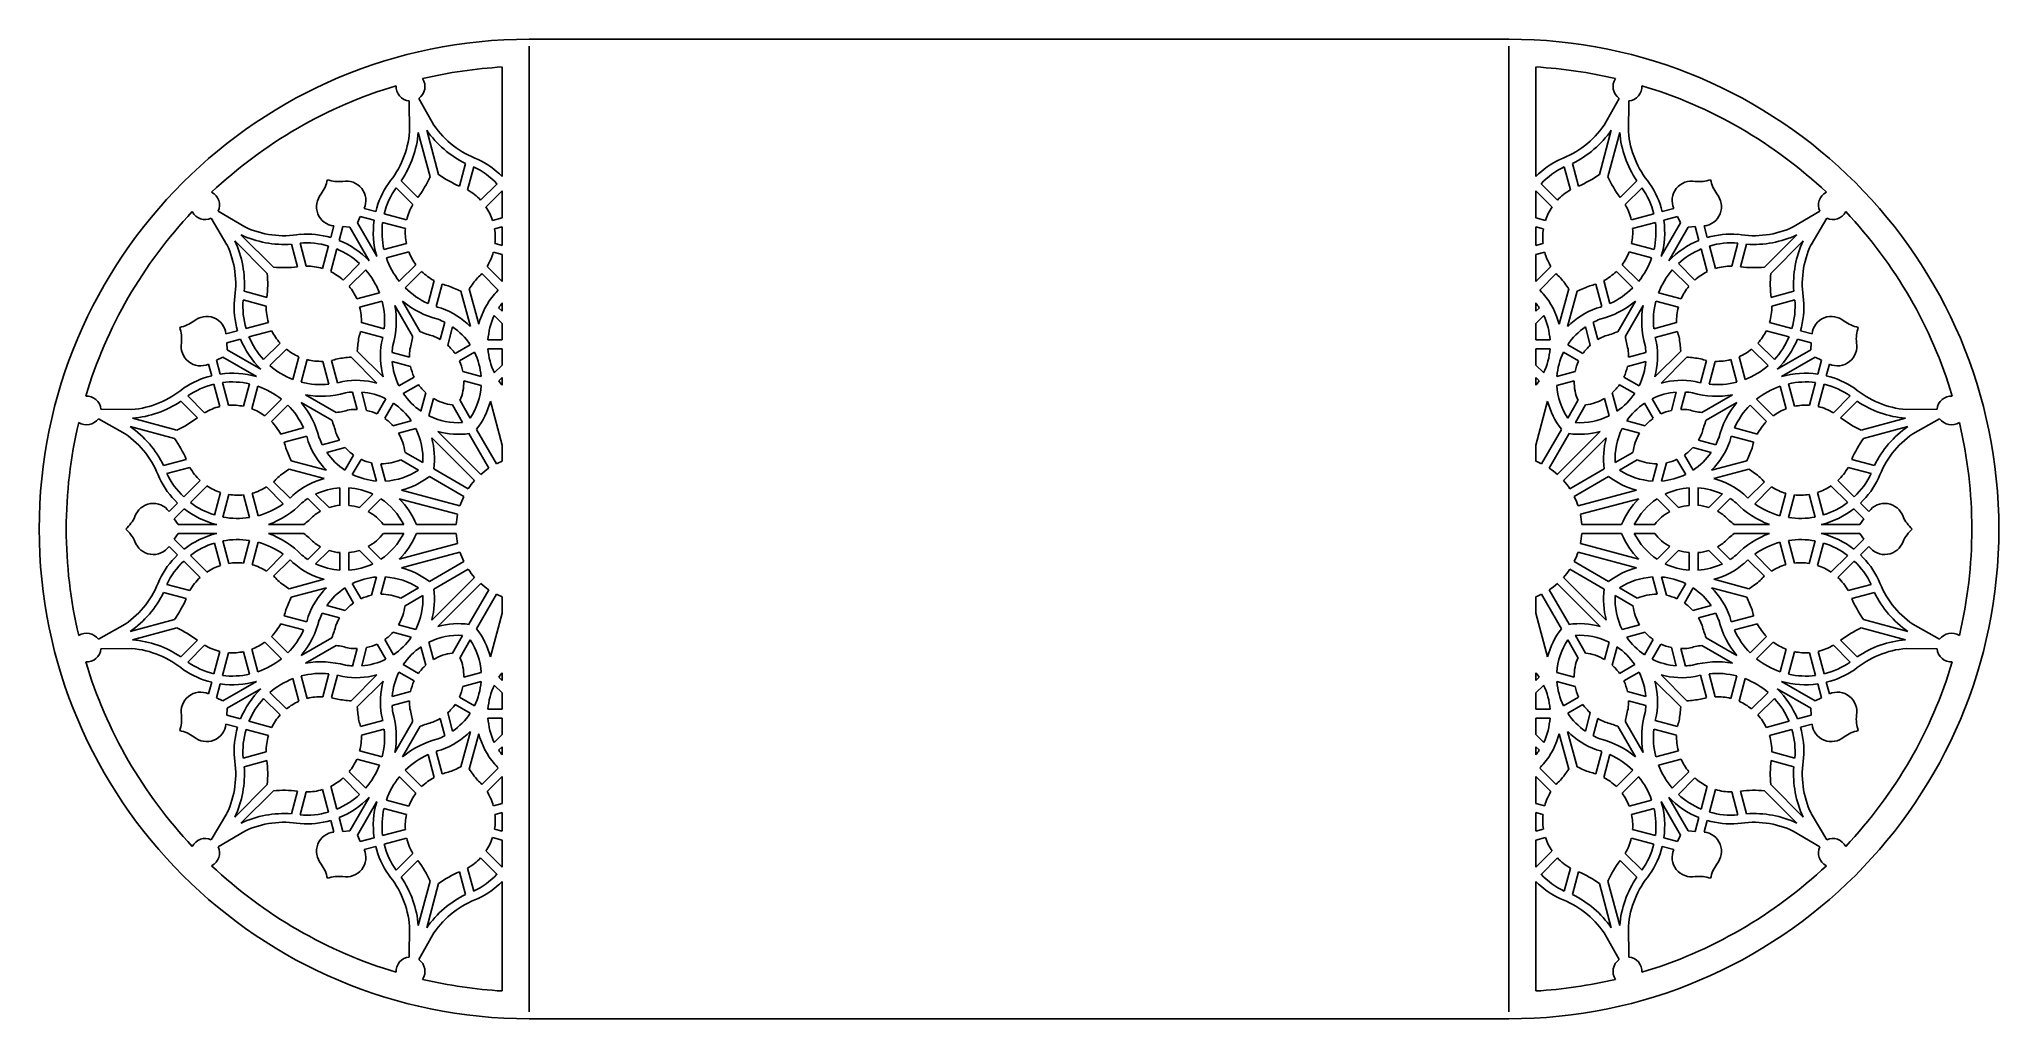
# Model space of a CAD drawing. Extents: x 41 to 331, y 42 to 187.
import ezdxf

# ---------------------------------------------------------------- set-up
doc = ezdxf.new("R2010")
doc.units = 0
doc.layers.get('0').update_dxf_attribs({"linetype": 'CONTINUOUS'})

msp = doc.modelspace()

# ---------------------------------------------------------------- linework, layer by layer
for p, q in [((113.1, 187.2), (258.1, 187.2)), ((113.1, 186.16), (113.1, 43.23)), ((258.1, 186.16), (258.1, 43.23)), ((109.1, 183.08), (109.1, 166.89)), ((262.1, 183.08), (262.1, 166.89)), ((95.42, 173.5), (95.36, 178.06)), ((99.01, 174.46), (96.77, 178.44)), ((272.19, 174.46), (274.42, 178.44)), ((275.78, 173.5), (275.83, 178.06)), ((98.46, 166.84), (96.7, 173.39)), ((99.7, 167.17), (97.95, 173.73)), ((271.49, 167.17), (273.24, 173.73)), ((272.73, 166.84), (274.49, 173.39)), ((102.79, 165.43), (103.7, 168.8)), ((103.99, 164.9), (104.9, 168.3)), ((267.2, 164.9), (266.29, 168.3)), ((268.4, 165.43), (267.49, 168.8)), ((96.65, 163.78), (94.18, 166.25)), ((105.91, 163.38), (108.35, 165.81)), ((265.28, 163.38), (262.85, 165.81)), ((274.54, 163.78), (277.01, 166.25)), ((95.88, 162.73), (93.4, 165.21)), ((106.72, 162.36), (109.1, 164.74)), ((109.1, 164.74), (109.1, 160.75)), ((262.1, 164.74), (262.1, 160.75)), ((264.47, 162.36), (262.1, 164.74)), ((275.31, 162.73), (277.8, 165.21)), ((68.38, 156.78), (66.06, 160.71)), ((71.01, 159.41), (67.09, 161.73)), ((83.76, 157.84), (84.22, 159.55)), ((88.12, 160.95), (87.68, 160.02)), ((90.54, 155.06), (87.68, 160.02)), ((90.16, 160.4), (88.12, 160.95)), ((90.41, 161.67), (88.69, 162.13)), ((94.78, 159.17), (91.42, 160.07)), ((94.97, 160.45), (91.65, 161.34)), ((107.69, 160.37), (109.1, 160.75)), ((263.5, 160.37), (262.1, 160.75)), ((276.22, 160.45), (279.54, 161.34)), ((276.41, 159.17), (279.77, 160.07)), ((280.65, 155.06), (283.51, 160.02)), ((280.79, 161.67), (282.5, 162.13)), ((281.03, 160.4), (283.07, 160.95)), ((283.07, 160.95), (283.51, 160.02)), ((287.43, 157.84), (286.97, 159.55)), ((300.18, 159.41), (304.1, 161.73)), ((302.81, 156.78), (305.13, 160.71)), ((74.35, 152.53), (69.55, 157.33)), ((75.26, 153.45), (70.46, 158.24)), ((78.81, 153.48), (77.91, 156.85)), ((80.11, 153.62), (79.2, 157.02)), ((84.98, 157.41), (85.53, 159.46)), ((85.53, 159.46), (86.56, 159.37)), ((89.42, 154.41), (86.56, 159.37)), ((94.94, 156.95), (91.61, 156.06)), ((108, 159.12), (109.1, 159.41)), ((108.05, 156.95), (109.1, 156.67)), ((109.1, 159.41), (109.1, 156.67)), ((262.1, 159.41), (262.1, 156.67)), ((263.19, 159.12), (262.1, 159.41)), ((263.14, 156.95), (262.1, 156.67)), ((276.25, 156.95), (279.58, 156.06)), ((281.77, 154.41), (284.63, 159.37)), ((285.66, 159.46), (284.63, 159.37)), ((286.21, 157.41), (285.66, 159.46)), ((291.08, 153.62), (291.99, 157.02)), ((292.38, 153.48), (293.28, 156.85)), ((295.93, 153.45), (300.73, 158.24)), ((296.84, 152.53), (301.64, 157.33)), ((82.53, 153.27), (83.42, 156.59)), ((83.74, 152.79), (84.64, 156.16)), ((85.58, 151.55), (88.02, 153.99)), ((95.3, 155.71), (91.97, 154.82)), ((96.34, 153.81), (93.89, 151.36)), ((107.81, 155.68), (109.1, 155.33)), ((109.1, 155.33), (109.1, 151.34)), ((263.39, 155.68), (262.1, 155.33)), ((262.1, 155.33), (262.1, 151.34)), ((274.85, 153.81), (277.3, 151.36)), ((275.89, 155.71), (279.22, 154.82)), ((285.61, 151.55), (283.17, 153.99)), ((287.45, 152.79), (286.55, 156.16)), ((288.66, 153.27), (287.77, 156.59)), ((86.47, 150.62), (88.91, 153.06)), ((97.19, 152.83), (94.76, 150.4)), ((99.05, 151.46), (98.15, 148.08)), ((100.25, 150.94), (99.36, 147.61)), ((106.1, 152.51), (108.54, 150.07)), ((106.88, 153.56), (109.1, 151.34)), ((264.31, 153.56), (262.1, 151.34)), ((265.09, 152.51), (262.65, 150.07)), ((270.94, 150.94), (271.83, 147.61)), ((272.14, 151.46), (273.05, 148.08)), ((274, 152.83), (276.43, 150.4)), ((284.72, 150.62), (282.28, 153.06)), ((74.18, 147.69), (70.78, 148.6)), ((74.31, 148.98), (70.94, 149.89)), ((87.6, 148.76), (90.95, 149.66)), ((88.02, 147.54), (91.35, 148.43)), ((96.98, 143.9), (94.36, 148.43)), ((103, 149.89), (104.4, 144.67)), ((104.24, 150.23), (105.64, 145)), ((109.1, 148.15), (109.1, 146.95)), ((262.1, 148.15), (262.1, 146.95)), ((266.95, 150.23), (265.55, 145)), ((268.19, 149.89), (266.79, 144.67)), ((274.21, 143.9), (276.83, 148.43)), ((283.17, 147.54), (279.84, 148.43)), ((283.59, 148.76), (280.24, 149.66)), ((296.88, 148.98), (300.25, 149.89)), ((297.02, 147.69), (300.41, 148.6)), ((74.53, 145.26), (71.2, 144.37)), ((88.28, 145.24), (91.66, 144.33)), ((95.86, 143.26), (93.25, 147.79)), ((99.93, 142.75), (100.62, 145.31)), ((109.1, 145.12), (107.94, 146.28)), ((109.1, 146.95), (108.59, 147.45)), ((109.1, 145.12), (109.1, 142.68)), ((262.1, 146.95), (262.6, 147.45)), ((262.1, 145.12), (263.25, 146.28)), ((262.1, 145.12), (262.1, 142.68)), ((271.26, 142.75), (270.57, 145.31)), ((275.33, 143.26), (277.95, 147.79)), ((282.91, 145.24), (279.53, 144.33)), ((296.66, 145.26), (299.99, 144.37)), ((69.96, 144.04), (68.24, 143.58)), ((70.38, 142.81), (68.34, 142.27)), ((68.34, 142.27), (68.42, 141.23)), ((75, 144.05), (71.64, 143.15)), ((76.24, 142.21), (73.81, 139.78)), ((88.13, 143.95), (91.46, 143.05)), ((101.05, 141.92), (101.77, 144.63)), ((109.1, 142.68), (107, 142.68)), ((262.1, 142.68), (264.19, 142.68)), ((270.14, 141.92), (269.42, 144.63)), ((283.06, 143.95), (279.73, 143.05)), ((294.95, 142.21), (297.38, 139.78)), ((296.19, 144.05), (299.55, 143.15)), ((300.81, 142.81), (302.85, 142.27)), ((301.23, 144.04), (302.95, 143.58)), ((302.85, 142.27), (302.77, 141.23)), ((66.84, 139.68), (67.78, 140.12)), ((67.39, 137.63), (66.84, 139.68)), ((72.73, 137.26), (67.78, 140.12)), ((73.38, 138.37), (68.42, 141.23)), ((77.18, 141.32), (74.74, 138.88)), ((79.03, 140.19), (78.13, 136.84)), ((80.25, 139.77), (79.36, 136.45)), ((82.55, 139.51), (83.46, 136.13)), ((83.85, 139.66), (84.74, 136.33)), ((86.75, 140.13), (90.58, 136.3)), ((87.66, 141.04), (91.49, 137.21)), ((95.38, 140.12), (92.82, 140.81)), ((95.54, 138.75), (92.83, 139.47)), ((102.14, 140.68), (104.38, 141.98)), ((102.78, 139.57), (105.02, 140.86)), ((109.1, 141.39), (107.01, 141.39)), ((109.1, 141.39), (109.1, 138.95)), ((262.1, 141.39), (262.1, 138.95)), ((262.1, 141.39), (264.18, 141.39)), ((268.41, 139.57), (266.17, 140.86)), ((269.05, 140.68), (266.81, 141.98)), ((275.65, 138.75), (278.36, 139.47)), ((275.81, 140.12), (278.37, 140.81)), ((283.53, 141.04), (279.7, 137.21)), ((284.44, 140.13), (280.61, 136.3)), ((287.34, 139.66), (286.45, 136.33)), ((288.64, 139.51), (287.73, 136.13)), ((290.94, 139.77), (291.83, 136.45)), ((292.16, 140.19), (293.06, 136.84)), ((294.01, 141.32), (296.45, 138.88)), ((297.81, 138.37), (302.77, 141.23)), ((298.46, 137.26), (303.41, 140.12)), ((304.35, 139.68), (303.41, 140.12)), ((303.8, 137.63), (304.35, 139.68)), ((66.12, 137.39), (65.66, 139.1)), ((68.63, 133.01), (67.73, 136.38)), ((96.07, 137.18), (93.83, 135.89)), ((103.29, 138), (106, 137.28)), ((103.44, 136.63), (106.01, 135.94)), ((109.1, 138.95), (107.95, 137.8)), ((109.1, 137.12), (108.61, 136.64)), ((109.1, 137.12), (109.1, 135.97)), ((262.1, 138.95), (263.24, 137.8)), ((262.1, 137.12), (262.1, 135.97)), ((262.1, 137.12), (262.58, 136.64)), ((267.75, 136.63), (265.18, 135.94)), ((267.9, 138), (265.19, 137.28)), ((275.12, 137.18), (277.36, 135.89)), ((302.56, 133.01), (303.46, 136.38)), ((305.07, 137.39), (305.53, 139.1)), ((64.01, 131.14), (61.54, 133.61)), ((65.07, 131.91), (62.58, 134.4)), ((67.34, 132.82), (66.45, 136.14)), ((70.84, 132.86), (71.73, 136.18)), ((72.08, 132.49), (72.97, 135.83)), ((73.98, 131.45), (76.44, 133.9)), ((83.89, 130.81), (79.36, 133.43)), ((84.54, 131.93), (80, 134.55)), ((87.67, 132.41), (86.98, 134.97)), ((89.05, 132.25), (88.32, 134.96)), ((90.62, 131.73), (91.91, 133.97)), ((96.72, 136.06), (94.48, 134.77)), ((97.81, 134.84), (97.09, 132.14)), ((98.93, 134.02), (98.24, 131.46)), ((102.87, 133.7), (104.38, 131.09)), ((109.1, 127.13), (107.36, 133.6)), ((262.1, 127.13), (263.83, 133.6)), ((268.32, 133.7), (266.81, 131.09)), ((272.26, 134.02), (272.95, 131.46)), ((273.38, 134.84), (274.1, 132.14)), ((274.47, 136.06), (276.71, 134.77)), ((280.58, 131.73), (279.28, 133.97)), ((282.14, 132.25), (282.87, 134.96)), ((283.52, 132.41), (284.21, 134.97)), ((286.65, 131.93), (291.19, 134.55)), ((287.3, 130.81), (291.83, 133.43)), ((297.21, 131.45), (294.75, 133.9)), ((299.11, 132.49), (298.22, 135.83)), ((300.35, 132.86), (299.46, 136.18)), ((303.85, 132.82), (304.74, 136.14)), ((306.12, 131.91), (308.61, 134.4)), ((307.18, 131.14), (309.65, 133.61)), ((53.33, 128.79), (49.36, 131.02)), ((54.29, 132.38), (49.73, 132.43)), ((60.96, 129.34), (54.4, 131.09)), ((74.96, 130.61), (77.39, 133.04)), ((91.73, 131.08), (93.02, 133.32)), ((92.95, 129.98), (95.66, 130.71)), ((101.75, 133.06), (103.26, 130.44)), ((269.44, 133.06), (267.93, 130.44)), ((278.24, 129.98), (275.53, 130.71)), ((279.46, 131.08), (278.17, 133.32)), ((296.23, 130.61), (293.8, 133.04)), ((310.23, 129.34), (316.79, 131.09)), ((316.9, 132.38), (321.46, 132.43)), ((317.86, 128.79), (321.83, 131.02)), ((60.62, 128.09), (54.07, 129.85)), ((76.33, 128.74), (79.72, 129.65)), ((76.85, 127.55), (80.18, 128.44)), ((85.04, 127.86), (82.48, 127.17)), ((93.77, 128.87), (96.33, 129.55)), ((105.01, 121.87), (98.68, 128.2)), ((105.93, 122.78), (99.6, 129.11)), ((107.15, 123.71), (104.2, 128.81)), ((108.26, 124.36), (105.32, 129.45)), ((262.93, 124.36), (265.87, 129.45)), ((264.04, 123.71), (266.99, 128.81)), ((265.26, 122.78), (271.6, 129.11)), ((266.18, 121.87), (272.51, 128.2)), ((277.42, 128.87), (274.86, 129.55)), ((286.15, 127.86), (288.71, 127.17)), ((294.34, 127.55), (291.01, 128.44)), ((294.86, 128.74), (291.47, 129.65)), ((310.57, 128.09), (317.12, 129.85)), ((62.37, 125), (58.99, 124.1)), ((77.9, 124.8), (83.13, 123.4)), ((85.87, 126.75), (83.16, 126.02)), ((87.11, 125.65), (85.82, 123.41)), ((88.23, 125.01), (86.93, 122.77)), ((94.09, 124.92), (96.71, 123.42)), ((94.74, 126.04), (97.35, 124.53)), ((109.1, 127.13), (109.1, 124.73)), ((262.1, 127.13), (262.1, 124.73)), ((276.45, 126.04), (273.84, 124.53)), ((277.1, 124.92), (274.48, 123.42)), ((282.96, 125.01), (284.26, 122.77)), ((284.08, 125.65), (285.37, 123.41)), ((285.32, 126.75), (288.03, 126.02)), ((293.29, 124.8), (288.06, 123.4)), ((308.83, 125), (312.2, 124.1)), ((62.9, 123.81), (59.5, 122.9)), ((64.41, 121.88), (61.98, 119.45)), ((77.57, 123.55), (82.79, 122.15)), ((89.79, 124.5), (90.51, 121.8)), ((91.16, 124.35), (91.85, 121.79)), ((103.43, 119.53), (98.34, 122.47)), ((104.08, 120.65), (98.98, 123.59)), ((267.11, 120.65), (272.21, 123.59)), ((267.76, 119.53), (272.85, 122.47)), ((280.03, 124.35), (279.34, 121.79)), ((281.4, 124.5), (280.68, 121.8)), ((293.62, 123.55), (288.4, 122.15)), ((306.78, 121.88), (309.21, 119.45)), ((308.29, 123.81), (311.69, 122.9)), ((65.43, 121.07), (62.97, 118.61)), ((67.42, 120.1), (66.53, 116.77)), ((68.68, 119.8), (67.78, 116.46)), ((70.85, 119.74), (71.74, 116.4)), ((72.12, 119.99), (73.01, 116.67)), ((74.24, 120.92), (76.71, 118.44)), ((75.29, 121.69), (77.72, 119.26)), ((82.22, 117.32), (80.34, 119.2)), ((83.49, 117.88), (81.51, 119.86)), ((85.11, 118.2), (85.11, 120.79)), ((86.4, 118.2), (86.4, 120.79)), ((88.01, 117.86), (89.99, 119.84)), ((89.28, 117.31), (91.15, 119.18)), ((102.51, 116.87), (93.86, 119.18)), ((102.85, 118.11), (94.2, 120.43)), ((268.34, 118.11), (276.99, 120.43)), ((268.68, 116.87), (277.33, 119.18)), ((281.91, 117.31), (280.04, 119.18)), ((283.18, 117.86), (281.2, 119.84)), ((284.79, 118.2), (284.79, 120.79)), ((286.08, 118.2), (286.08, 120.79)), ((287.7, 117.88), (289.68, 119.86)), ((288.97, 117.32), (290.85, 119.2)), ((295.9, 121.69), (293.47, 119.26)), ((296.95, 120.92), (294.48, 118.44)), ((299.07, 119.99), (298.18, 116.67)), ((300.34, 119.74), (299.45, 116.4)), ((302.51, 119.8), (303.41, 116.46)), ((303.77, 120.1), (304.66, 116.77)), ((305.76, 121.07), (308.23, 118.61)), ((61.07, 118.54), (59.81, 117.28)), ((62.05, 117.69), (60.55, 116.19)), ((60.55, 116.19), (61.14, 115.34)), ((309.14, 117.69), (310.64, 116.19)), ((310.64, 116.19), (310.05, 115.34)), ((310.12, 118.54), (311.38, 117.28)), ((60.55, 113.2), (61.14, 114.05)), ((62.05, 111.71), (60.55, 113.2)), ((66.86, 115.34), (61.14, 115.34)), ((66.86, 114.05), (61.14, 114.05)), ((79.75, 115.34), (74.51, 115.34)), ((79.75, 114.05), (74.51, 114.05)), ((91.53, 115.34), (94.54, 115.34)), ((91.53, 114.05), (94.54, 114.05)), ((102.31, 115.34), (96.43, 115.34)), ((102.31, 114.05), (96.43, 114.05)), ((268.88, 115.34), (274.76, 115.34)), ((268.88, 114.05), (274.76, 114.05)), ((279.67, 115.34), (276.65, 115.34)), ((279.67, 114.05), (276.65, 114.05)), ((291.44, 115.34), (296.68, 115.34)), ((291.44, 114.05), (296.68, 114.05)), ((304.33, 115.34), (310.05, 115.34)), ((304.33, 114.05), (310.05, 114.05)), ((309.14, 111.71), (310.64, 113.2)), ((310.64, 113.2), (310.05, 114.05)), ((61.07, 110.86), (59.81, 112.12)), ((65.43, 108.32), (62.97, 110.79)), ((67.42, 109.3), (66.53, 112.62)), ((68.68, 109.6), (67.78, 112.94)), ((70.85, 109.65), (71.74, 113)), ((72.12, 109.41), (73.01, 112.73)), ((74.24, 108.48), (76.71, 110.96)), ((82.22, 112.07), (80.34, 110.19)), ((83.49, 111.52), (81.51, 109.54)), ((85.11, 111.19), (85.11, 108.61)), ((86.4, 111.2), (86.4, 108.61)), ((88.01, 111.53), (89.99, 109.56)), ((89.28, 112.09), (91.15, 110.22)), ((102.51, 112.53), (93.86, 110.21)), ((102.85, 111.28), (94.2, 108.97)), ((268.34, 111.28), (276.99, 108.97)), ((268.68, 112.53), (277.33, 110.21)), ((281.91, 112.09), (280.04, 110.22)), ((283.18, 111.53), (281.2, 109.56)), ((284.79, 111.2), (284.79, 108.61)), ((286.08, 111.19), (286.08, 108.61)), ((287.7, 111.52), (289.68, 109.54)), ((288.97, 112.07), (290.85, 110.19)), ((296.95, 108.48), (294.48, 110.96)), ((299.07, 109.41), (298.18, 112.73)), ((300.34, 109.65), (299.45, 113)), ((302.51, 109.6), (303.41, 112.94)), ((303.77, 109.3), (304.66, 112.62)), ((305.76, 108.32), (308.23, 110.79)), ((310.12, 110.86), (311.38, 112.12)), ((64.41, 107.52), (61.98, 109.95)), ((75.29, 107.7), (77.72, 110.14)), ((89.79, 104.9), (90.51, 107.6)), ((91.16, 105.05), (91.85, 107.61)), ((103.43, 109.87), (98.34, 106.92)), ((105.01, 107.53), (98.68, 101.2)), ((104.08, 108.75), (98.98, 105.81)), ((266.18, 107.53), (272.51, 101.2)), ((267.11, 108.75), (272.21, 105.81)), ((267.76, 109.87), (272.85, 106.92)), ((280.03, 105.05), (279.34, 107.61)), ((281.4, 104.9), (280.68, 107.6)), ((295.9, 107.7), (293.47, 110.14)), ((306.78, 107.52), (309.21, 109.95)), ((62.37, 104.4), (58.99, 105.3)), ((62.9, 105.59), (59.5, 106.5)), ((77.57, 105.85), (82.79, 107.25)), ((77.9, 104.6), (83.13, 106)), ((87.11, 103.74), (85.82, 105.98)), ((88.23, 104.38), (86.93, 106.63)), ((94.09, 104.47), (96.71, 105.98)), ((94.74, 103.35), (97.35, 104.86)), ((105.93, 106.62), (99.6, 100.29)), ((107.15, 105.68), (104.2, 100.59)), ((108.26, 105.04), (105.32, 99.94)), ((109.1, 104.66), (109.1, 102.26)), ((262.1, 104.66), (262.1, 102.26)), ((262.93, 105.04), (265.87, 99.94)), ((264.04, 105.68), (266.99, 100.59)), ((265.26, 106.62), (271.6, 100.29)), ((276.45, 103.35), (273.84, 104.86)), ((277.1, 104.47), (274.48, 105.98)), ((282.96, 104.38), (284.26, 106.63)), ((284.08, 103.74), (285.37, 105.98)), ((293.29, 104.6), (288.06, 106)), ((293.62, 105.85), (288.4, 107.25)), ((308.29, 105.59), (311.69, 106.5)), ((308.83, 104.4), (312.2, 105.3)), ((76.85, 101.85), (80.18, 100.96)), ((85.04, 101.53), (82.48, 102.22)), ((85.87, 102.65), (83.16, 103.37)), ((109.1, 102.26), (107.36, 95.8)), ((262.1, 102.26), (263.83, 95.8)), ((285.32, 102.65), (288.03, 103.37)), ((286.15, 101.53), (288.71, 102.22)), ((294.34, 101.85), (291.01, 100.96)), ((53.33, 100.61), (49.36, 98.37)), ((60.62, 101.31), (54.07, 99.55)), ((60.96, 100.06), (54.4, 98.3)), ((74.96, 98.79), (77.39, 96.36)), ((76.33, 100.66), (79.72, 99.75)), ((92.95, 99.42), (95.66, 98.69)), ((93.77, 100.53), (96.33, 99.84)), ((101.75, 96.34), (103.26, 98.95)), ((269.44, 96.34), (267.93, 98.95)), ((277.42, 100.53), (274.86, 99.84)), ((278.24, 99.42), (275.53, 98.69)), ((294.86, 100.66), (291.47, 99.75)), ((296.23, 98.79), (293.8, 96.36)), ((310.23, 100.06), (316.79, 98.3)), ((310.57, 101.31), (317.12, 99.55)), ((317.86, 100.61), (321.83, 98.37)), ((54.29, 97.02), (49.73, 96.97)), ((64.01, 98.25), (61.54, 95.79)), ((65.07, 97.49), (62.58, 95)), ((67.34, 96.58), (66.45, 93.25)), ((68.63, 96.39), (67.73, 93.02)), ((70.84, 96.54), (71.73, 93.21)), ((72.08, 96.9), (72.97, 93.57)), ((73.98, 97.94), (76.44, 95.49)), ((83.89, 98.58), (79.36, 95.97)), ((84.54, 97.47), (80, 94.85)), ((87.67, 96.99), (86.98, 94.42)), ((89.05, 97.14), (88.32, 94.44)), ((90.62, 97.67), (91.91, 95.43)), ((91.73, 98.32), (93.02, 96.08)), ((97.81, 94.56), (97.09, 97.26)), ((98.93, 95.38), (98.24, 97.94)), ((102.87, 95.7), (104.38, 98.31)), ((268.32, 95.7), (266.81, 98.31)), ((272.26, 95.38), (272.95, 97.94)), ((273.38, 94.56), (274.1, 97.26)), ((279.46, 98.32), (278.17, 96.08)), ((280.58, 97.67), (279.28, 95.43)), ((282.14, 97.14), (282.87, 94.44)), ((283.52, 96.99), (284.21, 94.42)), ((286.65, 97.47), (291.19, 94.85)), ((287.3, 98.58), (291.83, 95.97)), ((297.21, 97.94), (294.75, 95.49)), ((299.11, 96.9), (298.22, 93.57)), ((300.35, 96.54), (299.46, 93.21)), ((302.56, 96.39), (303.46, 93.02)), ((303.85, 96.58), (304.74, 93.25)), ((306.12, 97.49), (308.61, 95)), ((307.18, 98.25), (309.65, 95.79)), ((316.9, 97.02), (321.46, 96.97)), ((80.25, 89.63), (79.36, 92.95)), ((82.55, 89.88), (83.46, 93.27)), ((83.85, 89.74), (84.74, 93.06)), ((86.75, 89.27), (90.58, 93.09)), ((96.07, 92.22), (93.83, 93.51)), ((96.72, 93.33), (94.48, 94.63)), ((103.44, 92.77), (106.01, 93.45)), ((109.1, 93.42), (109.1, 92.27)), ((262.1, 93.42), (262.1, 92.27)), ((267.75, 92.77), (265.18, 93.45)), ((274.47, 93.33), (276.71, 94.63)), ((275.12, 92.22), (277.36, 93.51)), ((284.44, 89.27), (280.61, 93.09)), ((287.34, 89.74), (286.45, 93.06)), ((288.64, 89.88), (287.73, 93.27)), ((290.94, 89.63), (291.83, 92.95)), ((66.12, 92.01), (65.66, 90.29)), ((67.39, 91.76), (66.84, 89.72)), ((72.73, 92.14), (67.78, 89.28)), ((73.38, 91.02), (68.42, 88.16)), ((77.18, 88.07), (74.74, 90.52)), ((79.03, 89.2), (78.13, 92.55)), ((87.66, 88.36), (91.49, 92.18)), ((95.54, 90.65), (92.83, 89.92)), ((103.29, 91.39), (106, 92.12)), ((109.1, 90.45), (107.95, 91.59)), ((109.1, 92.27), (108.61, 92.76)), ((109.1, 90.45), (109.1, 88.01)), ((262.1, 92.27), (262.58, 92.76)), ((262.1, 90.45), (263.24, 91.59)), ((262.1, 90.45), (262.1, 88.01)), ((267.9, 91.39), (265.19, 92.12)), ((275.65, 90.65), (278.36, 89.92)), ((283.53, 88.36), (279.7, 92.18)), ((292.16, 89.2), (293.06, 92.55)), ((294.01, 88.07), (296.45, 90.52)), ((297.81, 91.02), (302.77, 88.16)), ((298.46, 92.14), (303.41, 89.28)), ((303.8, 91.76), (304.35, 89.72)), ((305.07, 92.01), (305.53, 90.29)), ((66.84, 89.72), (67.78, 89.28)), ((68.34, 87.13), (68.42, 88.16)), ((70.38, 86.58), (68.34, 87.13)), ((76.24, 87.18), (73.81, 89.62)), ((95.38, 89.27), (92.82, 88.59)), ((101.05, 87.47), (101.77, 84.77)), ((102.14, 88.71), (104.38, 87.42)), ((102.78, 89.83), (105.02, 88.54)), ((109.1, 88.01), (107.01, 88.01)), ((262.1, 88.01), (264.18, 88.01)), ((268.41, 89.83), (266.17, 88.54)), ((269.05, 88.71), (266.81, 87.42)), ((270.14, 87.47), (269.42, 84.77)), ((275.81, 89.27), (278.37, 88.59)), ((294.95, 87.18), (297.38, 89.62)), ((300.81, 86.58), (302.85, 87.13)), ((302.85, 87.13), (302.77, 88.16)), ((304.35, 89.72), (303.41, 89.28)), ((69.96, 85.36), (68.24, 85.82)), ((74.53, 84.14), (71.2, 85.03)), ((75, 85.34), (71.64, 86.25)), ((88.13, 85.45), (91.46, 86.34)), ((88.28, 84.16), (91.66, 85.06)), ((95.86, 86.14), (93.25, 81.61)), ((96.98, 85.5), (94.36, 80.96)), ((99.93, 86.65), (100.62, 84.08)), ((103, 79.5), (104.4, 84.73)), ((104.24, 79.17), (105.64, 84.4)), ((109.1, 86.72), (107, 86.72)), ((109.1, 84.27), (107.94, 83.11)), ((109.1, 86.72), (109.1, 84.27)), ((262.1, 86.72), (264.19, 86.72)), ((262.1, 86.72), (262.1, 84.27)), ((262.1, 84.27), (263.25, 83.11)), ((266.95, 79.17), (265.55, 84.4)), ((268.19, 79.5), (266.79, 84.73)), ((271.26, 86.65), (270.57, 84.08)), ((274.21, 85.5), (276.83, 80.96)), ((275.33, 86.14), (277.95, 81.61)), ((282.91, 84.16), (279.53, 85.06)), ((283.06, 85.45), (279.73, 86.34)), ((296.19, 85.34), (299.55, 86.25)), ((296.66, 84.14), (299.99, 85.03)), ((301.23, 85.36), (302.95, 85.82)), ((74.18, 81.71), (70.78, 80.8)), ((88.02, 81.86), (91.35, 80.97)), ((99.05, 77.94), (98.15, 81.32)), ((100.25, 78.46), (99.36, 81.78)), ((109.1, 82.45), (108.59, 81.95)), ((109.1, 82.45), (109.1, 81.25)), ((262.1, 82.45), (262.6, 81.95)), ((262.1, 82.45), (262.1, 81.25)), ((270.94, 78.46), (271.83, 81.78)), ((272.14, 77.94), (273.05, 81.32)), ((283.17, 81.86), (279.84, 80.97)), ((297.02, 81.71), (300.41, 80.8)), ((74.31, 80.41), (70.94, 79.51)), ((86.47, 78.78), (88.91, 76.34)), ((87.6, 80.63), (90.95, 79.74)), ((97.19, 76.57), (94.76, 79)), ((106.1, 76.89), (108.54, 79.32)), ((265.09, 76.89), (262.65, 79.32)), ((274, 76.57), (276.43, 79)), ((283.59, 80.63), (280.24, 79.74)), ((284.72, 78.78), (282.28, 76.34)), ((296.88, 80.41), (300.25, 79.51)), ((74.35, 76.86), (69.55, 72.06)), ((75.26, 75.95), (70.46, 71.15)), ((78.81, 75.91), (77.91, 72.54)), ((80.11, 75.78), (79.2, 72.38)), ((82.53, 76.13), (83.42, 72.81)), ((83.74, 76.61), (84.64, 73.24)), ((85.58, 77.85), (88.02, 75.41)), ((96.34, 75.59), (93.89, 78.04)), ((106.88, 75.84), (109.1, 78.06)), ((109.1, 78.06), (109.1, 74.07)), ((264.31, 75.84), (262.1, 78.06)), ((262.1, 78.06), (262.1, 74.07)), ((274.85, 75.59), (277.3, 78.04)), ((285.61, 77.85), (283.17, 75.41)), ((287.45, 76.61), (286.55, 73.24)), ((288.66, 76.13), (287.77, 72.81)), ((291.08, 75.78), (291.99, 72.38)), ((292.38, 75.91), (293.28, 72.54)), ((295.93, 75.95), (300.73, 71.15)), ((296.84, 76.86), (301.64, 72.06)), ((68.38, 72.61), (66.06, 68.69)), ((89.42, 74.98), (86.56, 70.03)), ((90.54, 74.34), (87.68, 69.38)), ((94.94, 72.44), (91.61, 73.34)), ((95.3, 73.68), (91.97, 74.58)), ((107.81, 73.72), (109.1, 74.07)), ((108.05, 72.45), (109.1, 72.73)), ((109.1, 72.73), (109.1, 69.99)), ((263.39, 73.72), (262.1, 74.07)), ((263.14, 72.45), (262.1, 72.73)), ((262.1, 72.73), (262.1, 69.99)), ((275.89, 73.68), (279.22, 74.58)), ((276.25, 72.44), (279.58, 73.34)), ((280.65, 74.34), (283.51, 69.38)), ((281.77, 74.98), (284.63, 70.03)), ((302.81, 72.61), (305.13, 68.69)), ((71.01, 69.99), (67.09, 67.66)), ((83.76, 71.56), (84.22, 69.85)), ((84.98, 71.98), (85.53, 69.94)), ((85.53, 69.94), (86.56, 70.03)), ((94.78, 70.23), (91.42, 69.33)), ((108, 70.28), (109.1, 69.99)), ((263.19, 70.28), (262.1, 69.99)), ((276.41, 70.23), (279.77, 69.33)), ((285.66, 69.94), (284.63, 70.03)), ((286.21, 71.98), (285.66, 69.94)), ((287.43, 71.56), (286.97, 69.85)), ((300.18, 69.99), (304.1, 67.66)), ((88.12, 68.44), (87.68, 69.38)), ((90.16, 68.99), (88.12, 68.44)), ((90.41, 67.72), (88.69, 67.26)), ((94.97, 68.95), (91.65, 68.06)), ((106.72, 67.03), (109.1, 64.66)), ((107.69, 69.03), (109.1, 68.65)), ((109.1, 68.65), (109.1, 64.66)), ((263.5, 69.03), (262.1, 68.65)), ((262.1, 68.65), (262.1, 64.66)), ((264.47, 67.03), (262.1, 64.66)), ((276.22, 68.95), (279.54, 68.06)), ((280.79, 67.72), (282.5, 67.26)), ((281.03, 68.99), (283.07, 68.44)), ((283.07, 68.44), (283.51, 69.38)), ((95.88, 66.67), (93.4, 64.18)), ((96.65, 65.61), (94.18, 63.15)), ((102.79, 63.97), (103.7, 60.6)), ((103.99, 64.5), (104.9, 61.1)), ((105.91, 66.02), (108.35, 63.58)), ((265.28, 66.02), (262.85, 63.58)), ((267.2, 64.5), (266.29, 61.1)), ((268.4, 63.97), (267.49, 60.6)), ((274.54, 65.61), (277.01, 63.15)), ((275.31, 66.67), (277.8, 64.18)), ((98.46, 62.56), (96.7, 56)), ((99.7, 62.22), (97.95, 55.67)), ((109.1, 62.5), (109.1, 46.32)), ((262.1, 62.5), (262.1, 46.32)), ((271.49, 62.22), (273.24, 55.67)), ((272.73, 62.56), (274.49, 56)), ((95.42, 55.9), (95.36, 51.34)), ((275.78, 55.9), (275.83, 51.34)), ((99.01, 54.93), (96.77, 50.96)), ((272.19, 54.93), (274.42, 50.96)), ((113.1, 42.2), (258.1, 42.2))]:
    msp.add_line(p, q)
for centre, radius, start, end in [((113.1, 114.7), 72.5, 90, 270), ((258.1, 114.7), 72.5, 270, 90), ((113.1, 114.7), 68.5, 93.3476, 103.3124), ((258.1, 114.7), 68.5, 76.6876, 86.6524), ((113.1, 114.7), 68.5, 106.6876, 133.3124), ((95.55, 180.18), 2.13, 176.4226, 265.0131), ((95.55, 180.18), 2.13, 304.9869, 33.5774), ((275.64, 180.18), 2.13, 146.4226, 235.0131), ((275.64, 180.18), 2.13, 274.9869, 3.5774), ((258.1, 114.7), 68.5, 46.6876, 73.3124), ((110.26, 182.28), 13.7, 214.791, 249.9353), ((260.93, 182.28), 13.7, 290.0647, 325.209), ((81.76, 174.65), 13.7, 320.0647, 355.209), ((81.76, 174.65), 14.99, 325.9483, 355.209), ((110.26, 182.28), 14.99, 214.791, 244.0517), ((260.93, 182.28), 14.99, 295.9483, 325.209), ((289.43, 174.65), 14.99, 184.791, 214.0517), ((289.43, 174.65), 13.7, 184.791, 219.9353), ((99.98, 157.84), 11.55, 43.6439, 64.8307), ((99.98, 157.84), 12.84, 44.8164, 64.2852), ((271.21, 157.84), 12.84, 115.7148, 135.1836), ((271.21, 157.84), 11.55, 115.1693, 136.3561), ((77.74, 167.54), 5.62, 324.8153, 348.2532), ((85.01, 171.73), 5.62, 251.7468, 275.1847), ((86.07, 163.32), 2.87, 335.6707, 101.154), ((102.88, 158.61), 12.84, 145.7148, 166.2199), ((81.76, 174.65), 18.43, 323.8868, 334.9387), ((110.26, 182.28), 18.43, 235.0613, 246.1132), ((260.93, 182.28), 18.43, 293.8868, 304.9387), ((289.43, 174.65), 18.43, 205.0613, 216.1132), ((268.31, 158.61), 12.84, 13.7801, 34.2852), ((285.12, 163.32), 2.87, 78.846, 204.3293), ((286.18, 171.73), 5.62, 264.8153, 288.2532), ((293.45, 167.54), 5.62, 191.7468, 215.1847), ((65.16, 162.63), 2.13, 334.9869, 63.5774), ((84.5, 162.41), 2.87, 138.846, 264.3293), ((102.88, 158.61), 11.55, 145.1693, 166.3561), ((102.88, 158.61), 8.11, 149.5603, 166.9311), ((99.98, 157.84), 8.11, 43.0689, 60.4397), ((271.21, 157.84), 8.11, 119.5603, 136.9311), ((268.31, 158.61), 8.11, 13.0689, 30.4397), ((268.31, 158.61), 11.55, 13.6439, 34.8307), ((286.69, 162.41), 2.87, 275.6707, 41.154), ((306.03, 162.63), 2.13, 116.4226, 205.0131), ((113.1, 114.7), 68.5, 136.6876, 163.3124), ((65.16, 162.63), 2.13, 206.4226, 295.0131), ((102.88, 158.61), 12.84, 171.9911, 196.0756), ((102.88, 158.61), 11.55, 172.7762, 192.7714), ((99.98, 157.84), 8.11, 18.1741, 33.8921), ((271.21, 157.84), 8.11, 146.1079, 161.8259), ((268.31, 158.61), 11.55, 347.2286, 7.2238), ((268.31, 158.61), 12.84, 343.9244, 8.0089), ((306.03, 162.63), 2.13, 244.9869, 333.5774), ((258.1, 114.7), 68.5, 16.6876, 43.3124), ((55.98, 150.95), 13.7, 350.0647, 25.209), ((55.98, 150.95), 14.99, 355.9483, 25.209), ((76.85, 171.81), 14.99, 244.791, 274.0517), ((76.85, 171.81), 13.7, 244.791, 279.9353), ((80.17, 145.5), 11.55, 73.6439, 94.8307), ((80.17, 145.5), 12.84, 73.7801, 94.2852), ((80.17, 145.5), 12.84, 43.9244, 68.0089), ((102.88, 158.61), 8.11, 176.1079, 191.8259), ((99.98, 157.84), 8.11, 353.6789, 9.0541), ((271.21, 157.84), 8.11, 170.9459, 186.3211), ((268.31, 158.61), 8.11, 348.1741, 3.8921), ((291.02, 145.5), 12.84, 111.9911, 136.0756), ((291.02, 145.5), 12.84, 85.7148, 106.2199), ((291.02, 145.5), 11.55, 85.1693, 106.3561), ((294.34, 171.81), 13.7, 260.0647, 295.209), ((294.34, 171.81), 14.99, 265.9483, 295.209), ((315.21, 150.95), 14.99, 154.791, 184.0517), ((315.21, 150.95), 13.7, 154.791, 189.9353), ((80.17, 145.5), 11.55, 47.2286, 67.2238), ((102.88, 158.61), 11.55, 199.172, 218.9166), ((102.88, 158.61), 8.11, 200.9459, 216.3211), ((99.98, 157.84), 8.11, 328.1375, 344.5381), ((271.21, 157.84), 8.11, 195.4619, 211.8625), ((268.31, 158.61), 8.11, 323.6789, 339.0541), ((268.31, 158.61), 11.55, 321.0834, 340.828), ((291.02, 145.5), 11.55, 112.7762, 132.7714), ((55.98, 150.95), 18.43, 353.8868, 4.9387), ((76.85, 171.81), 18.43, 265.0613, 276.1132), ((80.17, 145.5), 8.11, 73.0689, 90.4397), ((80.17, 145.5), 8.11, 48.1741, 63.8921), ((80.17, 145.5), 11.55, 21.0834, 40.828), ((102.88, 158.61), 8.11, 225.4619, 241.8625), ((102.88, 158.61), 8.11, 251.0819, 257.4634), ((116.82, 142.06), 14.99, 139.1821, 146.9984), ((99.98, 157.84), 8.11, 312.5366, 318.9181), ((271.21, 157.84), 8.11, 221.0819, 227.4634), ((254.37, 142.06), 14.99, 33.0016, 40.8179), ((268.31, 158.61), 8.11, 282.5366, 288.9181), ((268.31, 158.61), 8.11, 298.1375, 314.5381), ((291.02, 145.5), 11.55, 139.172, 158.9166), ((291.02, 145.5), 8.11, 116.1079, 131.8259), ((291.02, 145.5), 8.11, 89.5603, 106.9311), ((294.34, 171.81), 18.43, 263.8868, 274.9387), ((315.21, 150.95), 18.43, 175.0613, 186.1132), ((82.29, 147.62), 12.84, 175.7148, 196.2199), ((82.29, 147.62), 11.55, 175.1693, 196.3561), ((80.17, 145.5), 8.11, 23.6789, 39.0541), ((80.17, 145.5), 11.55, 354.1851, 14.6756), ((102.88, 158.61), 13.27, 230.0865, 255.8802), ((102.88, 158.61), 11.55, 225.3244, 245.8149), ((96.19, 136.53), 14.99, 63.0016, 70.8179), ((116.82, 142.06), 11.55, 140.0215, 165.2621), ((99.98, 157.84), 11.55, 313.6776, 317.7506), ((116.82, 142.06), 9.83, 141.7393, 146.7629), ((254.37, 142.06), 9.83, 33.2371, 38.2607), ((271.21, 157.84), 11.55, 222.2494, 226.3224), ((254.37, 142.06), 11.55, 14.7379, 39.9785), ((275, 136.53), 14.99, 109.1821, 116.9984), ((268.31, 158.61), 13.27, 284.1198, 309.9135), ((268.31, 158.61), 11.55, 294.1851, 314.6756), ((291.02, 145.5), 11.55, 165.3244, 185.8149), ((291.02, 145.5), 8.11, 140.9459, 156.3211), ((288.9, 147.62), 11.55, 343.6439, 4.8307), ((288.9, 147.62), 12.84, 343.7801, 4.2852), ((60.25, 150.05), 5.62, 281.7468, 305.1847), ((65.38, 143.29), 2.87, 5.6707, 131.154), ((82.29, 147.62), 8.11, 179.5603, 196.9311), ((80.17, 145.5), 8.11, 358.1375, 14.5381), ((80.17, 145.5), 13.27, 344.1198, 9.9135), ((102.88, 158.61), 11.55, 252.2494, 256.3224), ((96.19, 136.53), 9.83, 63.2371, 69.4648), ((96.19, 136.53), 11.55, 44.7379, 69.9785), ((116.82, 142.06), 9.83, 154.5739, 176.3906), ((254.37, 142.06), 9.83, 3.6094, 25.4261), ((275, 136.53), 11.55, 110.0215, 135.2621), ((275, 136.53), 9.83, 110.5352, 116.7629), ((268.31, 158.61), 11.55, 283.6776, 287.7506), ((291.02, 145.5), 13.27, 170.0865, 195.8802), ((291.02, 145.5), 8.11, 165.4619, 181.8625), ((288.9, 147.62), 8.11, 343.0689, 0.4397), ((305.81, 143.29), 2.87, 48.846, 174.3293), ((310.94, 150.05), 5.62, 234.8153, 258.2532), ((56.06, 142.78), 5.62, 354.8153, 18.2532), ((64.48, 141.72), 2.87, 168.846, 294.3293), ((82.29, 147.62), 12.84, 201.9911, 226.0756), ((82.29, 147.62), 11.55, 202.7762, 222.7714), ((82.29, 147.62), 8.11, 206.1079, 221.8259), ((102.64, 140.26), 14.99, 169.1821, 176.9984), ((80.17, 145.5), 8.11, 342.5366, 348.9181), ((102.64, 140.26), 11.55, 170.0215, 195.2621), ((80.17, 145.5), 11.55, 343.6776, 347.7506), ((80.17, 145.5), 15.85, 344.705, 351.8458), ((102.88, 158.61), 15.85, 248.1542, 255.295), ((96.19, 136.53), 7.25, 58.9571, 68.4597), ((96.19, 136.53), 9.83, 33.6094, 55.4261), ((275, 136.53), 9.83, 124.5739, 146.3906), ((275, 136.53), 7.25, 111.5403, 121.0429), ((268.31, 158.61), 15.85, 284.705, 291.8458), ((291.02, 145.5), 15.85, 188.1542, 195.295), ((268.55, 140.26), 11.55, 344.7379, 9.9785), ((291.02, 145.5), 11.55, 192.2494, 196.3224), ((291.02, 145.5), 8.11, 191.0819, 197.4634), ((268.55, 140.26), 14.99, 3.0016, 10.8179), ((288.9, 147.62), 8.11, 318.1741, 333.8921), ((288.9, 147.62), 11.55, 317.2286, 337.2238), ((288.9, 147.62), 12.84, 313.9244, 338.0089), ((306.71, 141.72), 2.87, 245.6707, 11.154), ((315.13, 142.78), 5.62, 161.7468, 185.1847), ((82.29, 147.62), 8.11, 230.9459, 246.3211), ((82.29, 147.62), 8.11, 255.4619, 271.8625), ((82.29, 147.62), 8.11, 281.0819, 287.4634), ((87.54, 125.16), 14.99, 93.0016, 100.8179), ((102.64, 140.26), 9.83, 170.5352, 176.7629), ((102.64, 140.26), 9.83, 184.5739, 206.3906), ((102.64, 140.26), 7.25, 171.5403, 181.0429), ((96.19, 136.53), 7.25, 34.8957, 47.9892), ((96.19, 136.53), 7.25, 11.6875, 24.6949), ((96.19, 136.53), 9.83, 4.3483, 26.0891), ((116.82, 142.06), 9.83, 183.9109, 205.6517), ((254.37, 142.06), 9.83, 334.3483, 356.0891), ((275, 136.53), 9.83, 153.9109, 175.6517), ((275, 136.53), 7.25, 155.3051, 168.3125), ((275, 136.53), 7.25, 132.0108, 145.1043), ((268.55, 140.26), 7.25, 358.9571, 8.4597), ((268.55, 140.26), 9.83, 333.6094, 355.4261), ((268.55, 140.26), 9.83, 3.2371, 9.4648), ((283.65, 125.16), 14.99, 79.1821, 86.9984), ((288.9, 147.62), 8.11, 252.5366, 258.9181), ((288.9, 147.62), 8.11, 268.1375, 284.5381), ((288.9, 147.62), 8.11, 293.6789, 309.0541), ((69.18, 124.92), 12.84, 103.7801, 124.2852), ((69.18, 124.92), 12.84, 73.9244, 98.0089), ((69.18, 124.92), 11.55, 77.2286, 97.2238), ((82.29, 147.62), 11.55, 229.172, 248.9166), ((82.29, 147.62), 11.55, 255.3244, 275.8149), ((82.29, 147.62), 11.55, 282.2494, 286.3224), ((87.54, 125.16), 11.55, 74.7379, 99.9785), ((102.64, 140.26), 7.25, 192.0108, 205.1043), ((96.19, 136.53), 7.25, 337.0056, 0.743), ((116.82, 142.06), 9.83, 213.4543, 218.2607), ((254.37, 142.06), 9.83, 321.7393, 326.5457), ((275, 136.53), 7.25, 179.257, 202.9944), ((268.55, 140.26), 7.25, 334.8957, 347.9892), ((283.65, 125.16), 11.55, 80.0215, 105.2621), ((288.9, 147.62), 11.55, 253.6776, 257.7506), ((288.9, 147.62), 11.55, 264.1851, 284.6756), ((288.9, 147.62), 11.55, 291.0834, 310.828), ((302.01, 124.92), 12.84, 81.9911, 106.0756), ((302.01, 124.92), 11.55, 82.7762, 102.7714), ((302.01, 124.92), 12.84, 55.7148, 76.2199), ((47.61, 132.24), 2.13, 4.9869, 93.5774), ((53.15, 146.03), 13.7, 274.791, 309.9353), ((53.15, 146.03), 14.99, 274.791, 304.0517), ((69.18, 124.92), 11.55, 103.6439, 124.8307), ((69.18, 124.92), 11.55, 51.0834, 70.828), ((69.18, 124.92), 13.27, 14.1198, 39.9135), ((82.29, 147.62), 13.27, 260.0865, 285.8802), ((87.54, 125.16), 9.83, 93.2371, 99.4648), ((87.54, 125.16), 9.83, 63.6094, 85.4261), ((102.64, 140.26), 9.83, 213.9109, 235.6517), ((102.64, 140.26), 7.25, 215.3051, 228.3125), ((102.64, 140.26), 7.25, 239.257, 262.9944), ((96.19, 136.53), 9.83, 326.3596, 356.5457), ((96.19, 136.53), 11.55, 322.2045, 345.2621), ((275, 136.53), 11.55, 194.7379, 217.7955), ((275, 136.53), 9.83, 183.4543, 213.6404), ((268.55, 140.26), 7.25, 277.0056, 300.743), ((268.55, 140.26), 7.25, 311.6875, 324.6949), ((268.55, 140.26), 9.83, 304.3483, 326.0891), ((283.65, 125.16), 9.83, 94.5739, 116.3906), ((283.65, 125.16), 9.83, 80.5352, 86.7629), ((288.9, 147.62), 13.27, 254.1198, 279.9135), ((302.01, 124.92), 13.27, 140.0865, 165.8802), ((302.01, 124.92), 11.55, 109.172, 128.9166), ((302.01, 124.92), 11.55, 55.1693, 76.3561), ((318.04, 146.03), 13.7, 230.0647, 265.209), ((318.04, 146.03), 14.99, 235.9483, 265.209), ((323.58, 132.24), 2.13, 86.4226, 175.0131), ((47.61, 132.24), 2.13, 236.4226, 325.0131), ((53.15, 146.03), 18.43, 295.0613, 306.1132), ((69.18, 124.92), 8.11, 103.0689, 120.4397), ((69.18, 124.92), 8.11, 78.1741, 93.8921), ((69.18, 124.92), 8.11, 53.6789, 69.0541), ((69.18, 124.92), 8.11, 28.1375, 44.5381), ((69.18, 124.92), 11.55, 24.1851, 44.6756), ((69.18, 124.92), 15.85, 14.705, 21.8458), ((82.29, 147.62), 15.85, 278.1542, 285.295), ((87.54, 125.16), 7.25, 88.9571, 98.4597), ((87.54, 125.16), 7.25, 64.8957, 77.9892), ((87.54, 125.16), 7.25, 41.6875, 54.6949), ((87.54, 125.16), 9.83, 34.3483, 56.0891), ((102.64, 140.26), 9.83, 243.4543, 273.6404), ((268.55, 140.26), 9.83, 266.3596, 296.5457), ((283.65, 125.16), 9.83, 123.9109, 145.6517), ((283.65, 125.16), 7.25, 125.3051, 138.3125), ((283.65, 125.16), 7.25, 102.0108, 115.1043), ((283.65, 125.16), 7.25, 81.5403, 91.0429), ((288.9, 147.62), 15.85, 254.705, 261.8458), ((302.01, 124.92), 15.85, 158.1542, 165.295), ((302.01, 124.92), 11.55, 135.3244, 155.8149), ((302.01, 124.92), 8.11, 135.4619, 151.8625), ((302.01, 124.92), 8.11, 110.9459, 126.3211), ((302.01, 124.92), 8.11, 86.1079, 101.8259), ((302.01, 124.92), 8.11, 59.5603, 76.9311), ((318.04, 146.03), 18.43, 233.8868, 244.9387), ((323.58, 132.24), 2.13, 214.9869, 303.5774), ((113.1, 114.7), 68.5, 166.6876, 193.3124), ((45.51, 117.54), 13.7, 20.0647, 55.209), ((45.51, 117.54), 14.99, 25.9483, 55.209), ((45.51, 117.54), 18.43, 23.8868, 34.9387), ((69.18, 124.92), 11.55, 13.6776, 17.7506), ((91.26, 131.6), 11.55, 200.0215, 225.2621), ((91.26, 131.6), 9.83, 200.5352, 206.7629), ((91.26, 131.6), 7.25, 201.5403, 211.0429), ((87.54, 125.16), 7.25, 7.0056, 30.743), ((87.54, 125.16), 9.83, 356.3596, 26.5457), ((87.54, 125.16), 11.55, 352.2045, 15.2621), ((102.64, 140.26), 11.55, 254.7379, 277.7955), ((268.55, 140.26), 11.55, 262.2045, 285.2621), ((283.65, 125.16), 11.55, 164.7379, 187.7955), ((283.65, 125.16), 9.83, 153.4543, 183.6404), ((283.65, 125.16), 7.25, 149.257, 172.9944), ((279.93, 131.6), 7.25, 328.9571, 338.4597), ((279.93, 131.6), 11.55, 314.7379, 339.9785), ((279.93, 131.6), 9.83, 333.2371, 339.4648), ((302.01, 124.92), 11.55, 162.2494, 166.3224), ((325.68, 117.54), 18.43, 145.0613, 156.1132), ((325.68, 117.54), 14.99, 124.791, 154.0517), ((325.68, 117.54), 13.7, 124.791, 159.9353), ((258.1, 114.7), 68.5, 346.6876, 13.3124), ((69.18, 124.92), 8.11, 12.5366, 18.9181), ((91.26, 131.6), 14.99, 199.1821, 206.9984), ((91.26, 131.6), 9.83, 214.5739, 236.3906), ((91.26, 131.6), 7.25, 222.0108, 235.1043), ((91.26, 131.6), 7.25, 245.3051, 258.3125), ((91.26, 131.6), 7.25, 269.257, 292.9944), ((113.1, 114.7), 10.8, 111.7348, 116.5773), ((258.1, 114.7), 10.8, 63.4227, 68.2652), ((279.93, 131.6), 7.25, 247.0056, 270.743), ((279.93, 131.6), 7.25, 281.6875, 294.6949), ((279.93, 131.6), 7.25, 304.8957, 317.9892), ((279.93, 131.6), 9.83, 303.6094, 325.4261), ((279.93, 131.6), 14.99, 333.0016, 340.8179), ((302.01, 124.92), 8.11, 161.0819, 167.4634), ((69.95, 127.81), 12.84, 205.7148, 226.2199), ((69.95, 127.81), 11.55, 205.1693, 226.3561), ((69.95, 127.81), 8.11, 209.5603, 226.9311), ((69.95, 127.81), 8.11, 311.0819, 317.4634), ((85.73, 110.98), 14.99, 123.0016, 130.8179), ((85.73, 110.98), 11.55, 104.7379, 129.9785), ((91.26, 131.6), 9.83, 243.9109, 265.6517), ((91.26, 131.6), 9.83, 273.4543, 303.6404), ((91.26, 131.6), 11.55, 284.7379, 307.7955), ((113.1, 114.7), 10.8, 138.4227, 146.5773), ((113.1, 114.7), 10.8, 123.4227, 131.5773), ((258.1, 114.7), 10.8, 48.4227, 56.5773), ((258.1, 114.7), 10.8, 33.4227, 41.5773), ((279.93, 131.6), 11.55, 232.2045, 255.2621), ((279.93, 131.6), 9.83, 236.3596, 266.5457), ((279.93, 131.6), 9.83, 274.3483, 296.0891), ((285.46, 110.98), 11.55, 50.0215, 75.2621), ((285.46, 110.98), 14.99, 49.1821, 56.9984), ((301.24, 127.81), 8.11, 222.5366, 228.9181), ((301.24, 127.81), 8.11, 313.0689, 330.4397), ((301.24, 127.81), 11.55, 313.6439, 334.8307), ((301.24, 127.81), 12.84, 313.7801, 334.2852), ((69.95, 127.81), 8.11, 236.1079, 251.8259), ((69.95, 127.81), 8.11, 260.9459, 276.3211), ((69.95, 127.81), 8.11, 285.4619, 301.8625), ((69.95, 127.81), 11.55, 312.2494, 316.3224), ((85.73, 110.98), 9.83, 123.2371, 129.4648), ((85.73, 110.98), 9.83, 93.6094, 115.4261), ((85.73, 110.98), 9.83, 64.3483, 86.0891), ((85.73, 110.98), 9.83, 26.3596, 56.5457), ((85.73, 110.98), 11.55, 22.2045, 45.2621), ((113.1, 114.7), 10.8, 153.4227, 161.5773), ((258.1, 114.7), 10.8, 18.4227, 26.5773), ((285.46, 110.98), 11.55, 134.7379, 157.7955), ((285.46, 110.98), 9.83, 123.4543, 153.6404), ((285.46, 110.98), 9.83, 93.9109, 115.6517), ((285.46, 110.98), 9.83, 64.5739, 86.3906), ((285.46, 110.98), 9.83, 50.5352, 56.7629), ((301.24, 127.81), 11.55, 223.6776, 227.7506), ((301.24, 127.81), 8.11, 238.1375, 254.5381), ((301.24, 127.81), 8.11, 263.6789, 279.0541), ((301.24, 127.81), 8.11, 288.1741, 303.8921), ((49.66, 118.89), 5.62, 311.7468, 335.1847), ((57.48, 115.61), 2.87, 35.6707, 161.154), ((69.95, 127.81), 12.84, 231.9911, 256.0756), ((69.95, 127.81), 11.55, 232.7762, 252.7714), ((69.95, 127.81), 11.55, 259.172, 278.9166), ((69.95, 127.81), 11.55, 285.3244, 305.8149), ((69.95, 127.81), 13.27, 290.0865, 315.8802), ((69.95, 127.81), 15.85, 308.1542, 315.295), ((85.73, 110.98), 7.25, 118.9571, 128.4597), ((85.73, 110.98), 7.25, 94.8957, 107.9892), ((85.73, 110.98), 7.25, 71.6875, 84.6949), ((85.73, 110.98), 7.25, 37.0056, 60.743), ((113.1, 114.7), 10.8, 168.4227, 176.5773), ((258.1, 114.7), 10.8, 3.4227, 11.5773), ((285.46, 110.98), 7.25, 119.257, 142.9944), ((285.46, 110.98), 7.25, 95.3051, 108.3125), ((285.46, 110.98), 7.25, 72.0108, 85.1043), ((285.46, 110.98), 7.25, 51.5403, 61.0429), ((301.24, 127.81), 15.85, 224.705, 231.8458), ((301.24, 127.81), 13.27, 224.1198, 249.9135), ((301.24, 127.81), 11.55, 234.1851, 254.6756), ((301.24, 127.81), 11.55, 261.0834, 280.828), ((301.24, 127.81), 12.84, 283.9244, 308.0089), ((301.24, 127.81), 11.55, 287.2286, 307.2238), ((313.71, 115.61), 2.87, 18.846, 144.3293), ((321.53, 118.89), 5.62, 204.8153, 228.2532), ((49.66, 110.5), 5.62, 24.8153, 48.2532), ((69.95, 101.59), 12.84, 103.9244, 128.0089), ((69.95, 101.59), 11.55, 81.0834, 100.828), ((69.95, 101.59), 13.27, 44.1198, 69.9135), ((69.95, 101.59), 15.85, 44.705, 51.8458), ((85.73, 118.42), 7.25, 299.257, 322.9944), ((85.73, 118.42), 9.83, 303.4543, 333.6404), ((85.73, 118.42), 11.55, 314.7379, 337.7955), ((113.1, 114.7), 10.8, 183.4227, 191.5773), ((258.1, 114.7), 10.8, 348.4227, 356.5773), ((285.46, 118.42), 11.55, 202.2045, 225.2621), ((285.46, 118.42), 9.83, 206.3596, 236.5457), ((285.46, 118.42), 7.25, 217.0056, 240.743), ((301.24, 101.59), 15.85, 128.1542, 135.295), ((301.24, 101.59), 13.27, 110.0865, 135.8802), ((301.24, 101.59), 11.55, 79.172, 98.9166), ((301.24, 101.59), 12.84, 51.9911, 76.0756), ((321.53, 110.5), 5.62, 131.7468, 155.1847), ((57.48, 113.79), 2.87, 198.846, 324.3293), ((69.95, 101.59), 12.84, 133.7801, 154.2852), ((69.95, 101.59), 11.55, 107.2286, 127.2238), ((69.95, 101.59), 11.55, 54.1851, 74.6756), ((85.73, 118.42), 9.83, 230.5352, 236.7629), ((85.73, 118.42), 7.25, 231.5403, 241.0429), ((85.73, 118.42), 7.25, 252.0108, 265.1043), ((85.73, 118.42), 7.25, 275.3051, 288.3125), ((113.1, 114.7), 10.8, 198.4227, 206.5773), ((258.1, 114.7), 10.8, 333.4227, 341.5773), ((285.46, 118.42), 7.25, 251.6875, 264.6949), ((285.46, 118.42), 7.25, 274.8957, 287.9892), ((285.46, 118.42), 7.25, 298.9571, 308.4597), ((285.46, 118.42), 9.83, 303.2371, 309.4648), ((301.24, 101.59), 11.55, 105.3244, 125.8149), ((301.24, 101.59), 11.55, 52.7762, 72.7714), ((301.24, 101.59), 12.84, 25.7148, 46.2199), ((313.71, 113.79), 2.87, 215.6707, 341.154), ((69.95, 101.59), 11.55, 133.6439, 154.8307), ((69.95, 101.59), 8.11, 133.0689, 150.4397), ((69.95, 101.59), 8.11, 108.1741, 123.8921), ((69.95, 101.59), 8.11, 83.6789, 99.0541), ((69.95, 101.59), 8.11, 58.1375, 74.5381), ((69.95, 101.59), 8.11, 42.5366, 48.9181), ((69.95, 101.59), 11.55, 43.6776, 47.7506), ((85.73, 118.42), 11.55, 230.0215, 255.2621), ((85.73, 118.42), 9.83, 244.5739, 266.3906), ((85.73, 118.42), 9.83, 273.9109, 295.6517), ((91.26, 97.79), 9.83, 94.3483, 116.0891), ((91.26, 97.79), 9.83, 56.3596, 86.5457), ((91.26, 97.79), 11.55, 52.2045, 75.2621), ((113.1, 114.7), 10.8, 213.4227, 221.5773), ((258.1, 114.7), 10.8, 318.4227, 326.5773), ((279.93, 97.79), 11.55, 104.7379, 127.7955), ((279.93, 97.79), 9.83, 93.4543, 123.6404), ((279.93, 97.79), 9.83, 63.9109, 85.6517), ((285.46, 118.42), 9.83, 244.3483, 266.0891), ((285.46, 118.42), 9.83, 273.6094, 295.4261), ((285.46, 118.42), 11.55, 284.7379, 309.9785), ((301.24, 101.59), 11.55, 132.2494, 136.3224), ((301.24, 101.59), 8.11, 131.0819, 137.4634), ((301.24, 101.59), 8.11, 105.4619, 121.8625), ((301.24, 101.59), 8.11, 80.9459, 96.3211), ((301.24, 101.59), 8.11, 56.1079, 71.8259), ((301.24, 101.59), 8.11, 29.5603, 46.9311), ((301.24, 101.59), 11.55, 25.1693, 46.3561), ((45.51, 111.86), 13.7, 304.791, 339.9353), ((45.51, 111.86), 14.99, 304.791, 334.0517), ((85.73, 118.42), 14.99, 229.1821, 236.9984), ((91.26, 97.79), 14.99, 153.0016, 160.8179), ((91.26, 97.79), 11.55, 134.7379, 159.9785), ((91.26, 97.79), 9.83, 123.6094, 145.4261), ((91.26, 97.79), 7.25, 101.6875, 114.6949), ((91.26, 97.79), 7.25, 67.0056, 90.743), ((87.54, 104.24), 9.83, 333.4543, 3.6404), ((87.54, 104.24), 11.55, 344.7379, 7.7955), ((113.1, 114.7), 10.8, 228.4227, 236.5773), ((113.1, 114.7), 10.8, 243.4227, 248.2652), ((258.1, 114.7), 10.8, 291.7348, 296.5773), ((258.1, 114.7), 10.8, 303.4227, 311.5773), ((283.65, 104.24), 11.55, 172.2045, 195.2621), ((283.65, 104.24), 9.83, 176.3596, 206.5457), ((279.93, 97.79), 7.25, 89.257, 112.9944), ((279.93, 97.79), 7.25, 65.3051, 78.3125), ((279.93, 97.79), 9.83, 34.5739, 56.3906), ((279.93, 97.79), 11.55, 20.0215, 45.2621), ((279.93, 97.79), 14.99, 19.1821, 26.9984), ((285.46, 118.42), 14.99, 303.0016, 310.8179), ((325.68, 111.86), 14.99, 205.9483, 235.209), ((325.68, 111.86), 13.7, 200.0647, 235.209), ((45.51, 111.86), 18.43, 325.0613, 336.1132), ((69.18, 104.48), 8.11, 341.0819, 347.4634), ((69.18, 104.48), 11.55, 342.2494, 346.3224), ((91.26, 97.79), 9.83, 153.2371, 159.4648), ((91.26, 97.79), 7.25, 148.9571, 158.4597), ((91.26, 97.79), 7.25, 124.8957, 137.9892), ((87.54, 104.24), 7.25, 329.257, 352.9944), ((283.65, 104.24), 7.25, 187.0056, 210.743), ((279.93, 97.79), 7.25, 42.0108, 55.1043), ((279.93, 97.79), 7.25, 21.5403, 31.0429), ((279.93, 97.79), 9.83, 20.5352, 26.7629), ((302.01, 104.48), 11.55, 193.6776, 197.7506), ((302.01, 104.48), 8.11, 192.5366, 198.9181), ((325.68, 111.86), 18.43, 203.8868, 214.9387), ((47.61, 97.15), 2.13, 34.9869, 123.5774), ((53.15, 83.36), 18.43, 53.8868, 64.9387), ((69.18, 104.48), 8.11, 315.4619, 331.8625), ((69.18, 104.48), 11.55, 315.3244, 335.8149), ((69.18, 104.48), 13.27, 320.0865, 345.8802), ((69.18, 104.48), 15.85, 338.1542, 345.295), ((87.54, 104.24), 7.25, 305.3051, 318.3125), ((87.54, 104.24), 9.83, 303.9109, 325.6517), ((102.64, 89.14), 9.83, 86.3596, 116.5457), ((102.64, 89.14), 11.55, 82.2045, 105.2621), ((96.19, 92.86), 11.55, 14.7379, 37.7955), ((275, 92.86), 11.55, 142.2045, 165.2621), ((268.55, 89.14), 11.55, 74.7379, 97.7955), ((268.55, 89.14), 9.83, 63.4543, 93.6404), ((283.65, 104.24), 9.83, 214.3483, 236.0891), ((283.65, 104.24), 7.25, 221.6875, 234.6949), ((302.01, 104.48), 15.85, 194.705, 201.8458), ((302.01, 104.48), 13.27, 194.1198, 219.9135), ((302.01, 104.48), 11.55, 204.1851, 224.6756), ((302.01, 104.48), 8.11, 208.1375, 224.5381), ((318.04, 83.36), 18.43, 115.0613, 126.1132), ((323.58, 97.15), 2.13, 56.4226, 145.0131), ((47.61, 97.15), 2.13, 266.4226, 355.0131), ((53.15, 83.36), 13.7, 50.0647, 85.209), ((53.15, 83.36), 14.99, 55.9483, 85.209), ((69.18, 104.48), 8.11, 239.5603, 256.9311), ((69.18, 104.48), 8.11, 266.1079, 281.8259), ((69.18, 104.48), 8.11, 290.9459, 306.3211), ((82.29, 81.77), 15.85, 74.705, 81.8458), ((87.54, 104.24), 7.25, 261.5403, 271.0429), ((87.54, 104.24), 7.25, 282.0108, 295.1043), ((102.64, 89.14), 9.83, 124.3483, 146.0891), ((102.64, 89.14), 7.25, 97.0056, 120.743), ((96.19, 92.86), 9.83, 3.4543, 33.6404), ((275, 92.86), 9.83, 146.3596, 176.5457), ((268.55, 89.14), 7.25, 59.257, 82.9944), ((268.55, 89.14), 9.83, 33.9109, 55.6517), ((283.65, 104.24), 7.25, 244.8957, 257.9892), ((283.65, 104.24), 7.25, 268.9571, 278.4597), ((288.9, 81.77), 15.85, 98.1542, 105.295), ((302.01, 104.48), 8.11, 233.6789, 249.0541), ((302.01, 104.48), 8.11, 258.1741, 273.8921), ((302.01, 104.48), 8.11, 283.0689, 300.4397), ((318.04, 83.36), 13.7, 94.791, 129.9353), ((318.04, 83.36), 14.99, 94.791, 124.0517), ((323.58, 97.15), 2.13, 184.9869, 273.5774), ((113.1, 114.7), 68.5, 196.6876, 223.3124), ((69.18, 104.48), 12.84, 235.7148, 256.2199), ((69.18, 104.48), 11.55, 235.1693, 256.3561), ((69.18, 104.48), 11.55, 262.7762, 282.7714), ((69.18, 104.48), 11.55, 289.172, 308.9166), ((82.29, 81.77), 11.55, 84.1851, 104.6756), ((82.29, 81.77), 13.27, 74.1198, 99.9135), ((82.29, 81.77), 11.55, 73.6776, 77.7506), ((87.54, 104.24), 11.55, 260.0215, 285.2621), ((87.54, 104.24), 9.83, 260.5352, 266.7629), ((87.54, 104.24), 9.83, 274.5739, 296.3906), ((102.64, 89.14), 9.83, 153.6094, 175.4261), ((102.64, 89.14), 7.25, 131.6875, 144.6949), ((96.19, 92.86), 7.25, 359.257, 22.9944), ((116.82, 87.34), 9.83, 141.7393, 146.5457), ((254.37, 87.34), 9.83, 33.4543, 38.2607), ((275, 92.86), 7.25, 157.0056, 180.743), ((268.55, 89.14), 7.25, 35.3051, 48.3125), ((268.55, 89.14), 9.83, 4.5739, 26.3906), ((283.65, 104.24), 9.83, 243.6094, 265.4261), ((283.65, 104.24), 11.55, 254.7379, 279.9785), ((283.65, 104.24), 9.83, 273.2371, 279.4648), ((288.9, 81.77), 13.27, 80.0865, 105.8802), ((288.9, 81.77), 11.55, 102.2494, 106.3224), ((288.9, 81.77), 11.55, 75.3244, 95.8149), ((302.01, 104.48), 11.55, 231.0834, 250.828), ((302.01, 104.48), 11.55, 257.2286, 277.2238), ((302.01, 104.48), 11.55, 283.6439, 304.8307), ((302.01, 104.48), 12.84, 283.7801, 304.2852), ((258.1, 114.7), 68.5, 316.6876, 343.3124), ((64.48, 87.68), 2.87, 65.6707, 191.154), ((69.18, 104.48), 12.84, 261.9911, 286.0756), ((82.29, 81.77), 12.84, 133.9244, 158.0089), ((82.29, 81.77), 11.55, 111.0834, 130.828), ((102.64, 89.14), 11.55, 164.7379, 189.9785), ((102.64, 89.14), 7.25, 154.8957, 167.9892), ((96.19, 92.86), 7.25, 335.3051, 348.3125), ((96.19, 92.86), 9.83, 333.9109, 355.6517), ((116.82, 87.34), 9.83, 154.3483, 176.0891), ((254.37, 87.34), 9.83, 3.9109, 25.6517), ((275, 92.86), 9.83, 184.3483, 206.0891), ((275, 92.86), 7.25, 191.6875, 204.6949), ((268.55, 89.14), 7.25, 12.0108, 25.1043), ((268.55, 89.14), 11.55, 350.0215, 15.2621), ((288.9, 81.77), 11.55, 49.172, 68.9166), ((288.9, 81.77), 12.84, 21.9911, 46.0756), ((302.01, 104.48), 12.84, 253.9244, 278.0089), ((306.71, 87.68), 2.87, 348.846, 114.3293), ((56.06, 86.61), 5.62, 341.7468, 5.1847), ((82.29, 81.77), 11.55, 137.2286, 157.2238), ((82.29, 81.77), 8.11, 138.1741, 153.8921), ((82.29, 81.77), 8.11, 113.6789, 129.0541), ((82.29, 81.77), 8.11, 88.1375, 104.5381), ((82.29, 81.77), 8.11, 72.5366, 78.9181), ((87.54, 104.24), 14.99, 259.1821, 266.9984), ((102.64, 89.14), 14.99, 183.0016, 190.8179), ((80.17, 83.89), 11.55, 12.2494, 16.3224), ((102.64, 89.14), 9.83, 183.2371, 189.4648), ((80.17, 83.89), 13.27, 350.0865, 15.8802), ((102.64, 89.14), 7.25, 178.9571, 188.4597), ((80.17, 83.89), 15.85, 8.1542, 15.295), ((96.19, 92.86), 7.25, 312.0108, 325.1043), ((96.19, 92.86), 9.83, 304.5739, 326.3906), ((275, 92.86), 9.83, 213.6094, 235.4261), ((275, 92.86), 7.25, 214.8957, 227.9892), ((291.02, 83.89), 15.85, 164.705, 171.8458), ((268.55, 89.14), 7.25, 351.5403, 1.0429), ((291.02, 83.89), 13.27, 164.1198, 189.9135), ((268.55, 89.14), 9.83, 350.5352, 356.7629), ((291.02, 83.89), 11.55, 163.6776, 167.7506), ((268.55, 89.14), 14.99, 349.1821, 356.9984), ((283.65, 104.24), 14.99, 273.0016, 280.8179), ((288.9, 81.77), 8.11, 101.0819, 107.4634), ((288.9, 81.77), 8.11, 75.4619, 91.8625), ((288.9, 81.77), 8.11, 50.9459, 66.3211), ((288.9, 81.77), 8.11, 26.1079, 41.8259), ((288.9, 81.77), 11.55, 22.7762, 42.7714), ((315.13, 86.61), 5.62, 174.8153, 198.2532), ((60.25, 79.35), 5.62, 54.8153, 78.2532), ((65.38, 86.1), 2.87, 228.846, 354.3293), ((82.29, 81.77), 12.84, 163.7801, 184.2852), ((82.29, 81.77), 11.55, 163.6439, 184.8307), ((82.29, 81.77), 8.11, 163.0689, 180.4397), ((80.17, 83.89), 8.11, 11.0819, 17.4634), ((80.17, 83.89), 8.11, 345.4619, 1.8625), ((80.17, 83.89), 11.55, 345.3244, 5.8149), ((102.88, 70.78), 15.85, 104.705, 111.8458), ((96.19, 92.86), 7.25, 291.5403, 301.0429), ((96.19, 92.86), 11.55, 290.0215, 315.2621), ((116.82, 87.34), 11.55, 194.7379, 219.9785), ((116.82, 87.34), 9.83, 183.6094, 205.4261), ((254.37, 87.34), 11.55, 320.0215, 345.2621), ((254.37, 87.34), 9.83, 334.5739, 356.3906), ((275, 92.86), 11.55, 224.7379, 249.9785), ((275, 92.86), 7.25, 238.9571, 248.4597), ((268.31, 70.78), 15.85, 68.1542, 75.295), ((291.02, 83.89), 11.55, 174.1851, 194.6756), ((291.02, 83.89), 8.11, 178.1375, 194.5381), ((291.02, 83.89), 8.11, 162.5366, 168.9181), ((288.9, 81.77), 8.11, 359.5603, 16.9311), ((288.9, 81.77), 11.55, 355.1693, 16.3561), ((288.9, 81.77), 12.84, 355.7148, 16.2199), ((305.81, 86.1), 2.87, 185.6707, 311.154), ((310.94, 79.35), 5.62, 101.7468, 125.1847), ((102.88, 70.78), 13.27, 104.1198, 129.9135), ((102.88, 70.78), 11.55, 114.1851, 134.6756), ((102.88, 70.78), 11.55, 103.6776, 107.7506), ((96.19, 92.86), 9.83, 290.5352, 296.7629), ((116.82, 87.34), 9.83, 213.2371, 218.2607), ((254.37, 87.34), 9.83, 321.7393, 326.7629), ((275, 92.86), 9.83, 243.2371, 249.4648), ((268.31, 70.78), 11.55, 72.2494, 76.3224), ((268.31, 70.78), 13.27, 50.0865, 75.8802), ((268.31, 70.78), 11.55, 45.3244, 65.8149), ((55.98, 78.45), 13.7, 334.791, 9.9353), ((55.98, 78.45), 14.99, 334.791, 4.0517), ((55.98, 78.45), 18.43, 355.0613, 6.1132), ((80.17, 83.89), 8.11, 320.9459, 336.3211), ((80.17, 83.89), 11.55, 319.172, 338.9166), ((102.88, 70.78), 8.11, 102.5366, 108.9181), ((96.19, 92.86), 14.99, 289.1821, 296.9984), ((116.82, 87.34), 14.99, 213.0016, 220.8179), ((99.98, 71.56), 11.55, 42.2494, 46.3224), ((271.21, 71.56), 11.55, 133.6776, 137.7506), ((254.37, 87.34), 14.99, 319.1821, 326.9984), ((275, 92.86), 14.99, 243.0016, 250.8179), ((268.31, 70.78), 8.11, 71.0819, 77.4634), ((291.02, 83.89), 11.55, 201.0834, 220.828), ((291.02, 83.89), 8.11, 203.6789, 219.0541), ((315.21, 78.45), 18.43, 173.8868, 184.9387), ((315.21, 78.45), 14.99, 175.9483, 205.209), ((315.21, 78.45), 13.7, 170.0647, 205.209), ((76.85, 57.59), 18.43, 83.8868, 94.9387), ((80.17, 83.89), 8.11, 269.5603, 286.9311), ((80.17, 83.89), 8.11, 296.1079, 311.8259), ((80.17, 83.89), 11.55, 292.7762, 312.7714), ((102.88, 70.78), 11.55, 141.0834, 160.828), ((102.88, 70.78), 8.11, 143.6789, 159.0541), ((102.88, 70.78), 8.11, 118.1375, 134.5381), ((99.98, 71.56), 8.11, 41.0819, 47.4634), ((99.98, 71.56), 8.11, 15.4619, 31.8625), ((271.21, 71.56), 8.11, 148.1375, 164.5381), ((271.21, 71.56), 8.11, 132.5366, 138.9181), ((268.31, 70.78), 8.11, 45.4619, 61.8625), ((268.31, 70.78), 8.11, 20.9459, 36.3211), ((268.31, 70.78), 11.55, 19.172, 38.9166), ((291.02, 83.89), 11.55, 227.2286, 247.2238), ((291.02, 83.89), 8.11, 228.1741, 243.8921), ((291.02, 83.89), 8.11, 253.0689, 270.4397), ((294.34, 57.59), 18.43, 85.0613, 96.1132), ((76.85, 57.59), 14.99, 85.9483, 115.209), ((80.17, 83.89), 11.55, 265.1693, 286.3561), ((80.17, 83.89), 12.84, 291.9911, 316.0756), ((102.88, 70.78), 12.84, 163.9244, 188.0089), ((102.88, 70.78), 11.55, 167.2286, 187.2238), ((268.31, 70.78), 11.55, 352.7762, 12.7714), ((268.31, 70.78), 12.84, 351.9911, 16.0756), ((291.02, 83.89), 12.84, 223.9244, 248.0089), ((291.02, 83.89), 11.55, 253.6439, 274.8307), ((294.34, 57.59), 14.99, 64.791, 94.0517), ((76.85, 57.59), 13.7, 80.0647, 115.209), ((80.17, 83.89), 12.84, 265.7148, 286.2199), ((84.5, 66.99), 2.87, 95.6707, 221.154), ((102.88, 70.78), 8.11, 168.1741, 183.8921), ((99.98, 71.56), 8.11, 350.9459, 6.3211), ((271.21, 71.56), 8.11, 173.6789, 189.0541), ((268.31, 70.78), 8.11, 356.1079, 11.8259), ((286.69, 66.99), 2.87, 318.846, 84.3293), ((291.02, 83.89), 12.84, 253.7801, 274.2852), ((294.34, 57.59), 13.7, 64.791, 99.9353), ((65.16, 66.76), 2.13, 64.9869, 153.5774), ((65.16, 66.76), 2.13, 296.4226, 25.0131), ((86.07, 66.08), 2.87, 258.846, 24.3293), ((102.88, 70.78), 12.84, 193.7801, 214.2852), ((102.88, 70.78), 11.55, 193.6439, 214.8307), ((102.88, 70.78), 8.11, 193.0689, 210.4397), ((99.98, 71.56), 8.11, 326.1079, 341.8259), ((271.21, 71.56), 8.11, 198.1741, 213.8921), ((268.31, 70.78), 8.11, 329.5603, 346.9311), ((268.31, 70.78), 11.55, 325.1693, 346.3561), ((268.31, 70.78), 12.84, 325.7148, 346.2199), ((285.12, 66.08), 2.87, 155.6707, 281.154), ((306.03, 66.76), 2.13, 154.9869, 243.5774), ((306.03, 66.76), 2.13, 26.4226, 115.0131), ((113.1, 114.7), 68.5, 226.6876, 253.3124), ((77.74, 61.86), 5.62, 11.7468, 35.1847), ((81.76, 54.75), 18.43, 25.0613, 36.1132), ((110.26, 47.12), 18.43, 113.8868, 124.9387), ((99.98, 71.56), 8.11, 299.5603, 316.9311), ((271.21, 71.56), 8.11, 223.0689, 240.4397), ((260.93, 47.12), 18.43, 55.0613, 66.1132), ((289.43, 54.75), 18.43, 143.8868, 154.9387), ((258.1, 114.7), 68.5, 286.6876, 313.3124), ((293.45, 61.86), 5.62, 144.8153, 168.2532), ((85.01, 57.66), 5.62, 84.8153, 108.2532), ((81.76, 54.75), 13.7, 4.791, 39.9353), ((81.76, 54.75), 14.99, 4.791, 34.0517), ((99.98, 71.56), 11.55, 295.1693, 316.3561), ((99.98, 71.56), 12.84, 295.7148, 315.1836), ((271.21, 71.56), 12.84, 224.8164, 244.2852), ((271.21, 71.56), 11.55, 223.6439, 244.8307), ((289.43, 54.75), 14.99, 145.9483, 175.209), ((289.43, 54.75), 13.7, 140.0647, 175.209), ((286.18, 57.66), 5.62, 71.7468, 95.1847), ((110.26, 47.12), 14.99, 115.9483, 145.209), ((110.26, 47.12), 13.7, 110.0647, 145.209), ((260.93, 47.12), 13.7, 34.791, 69.9353), ((260.93, 47.12), 14.99, 34.791, 64.0517), ((95.55, 49.22), 2.13, 94.9869, 183.5774), ((95.55, 49.22), 2.13, 326.4226, 55.0131), ((275.64, 49.22), 2.13, 124.9869, 213.5774), ((275.64, 49.22), 2.13, 356.4226, 85.0131), ((113.1, 114.7), 68.5, 256.6876, 266.6524), ((258.1, 114.7), 68.5, 273.3476, 283.3124)]:
    msp.add_arc(centre, radius, start, end)

doc.saveas('drawing.dxf')
